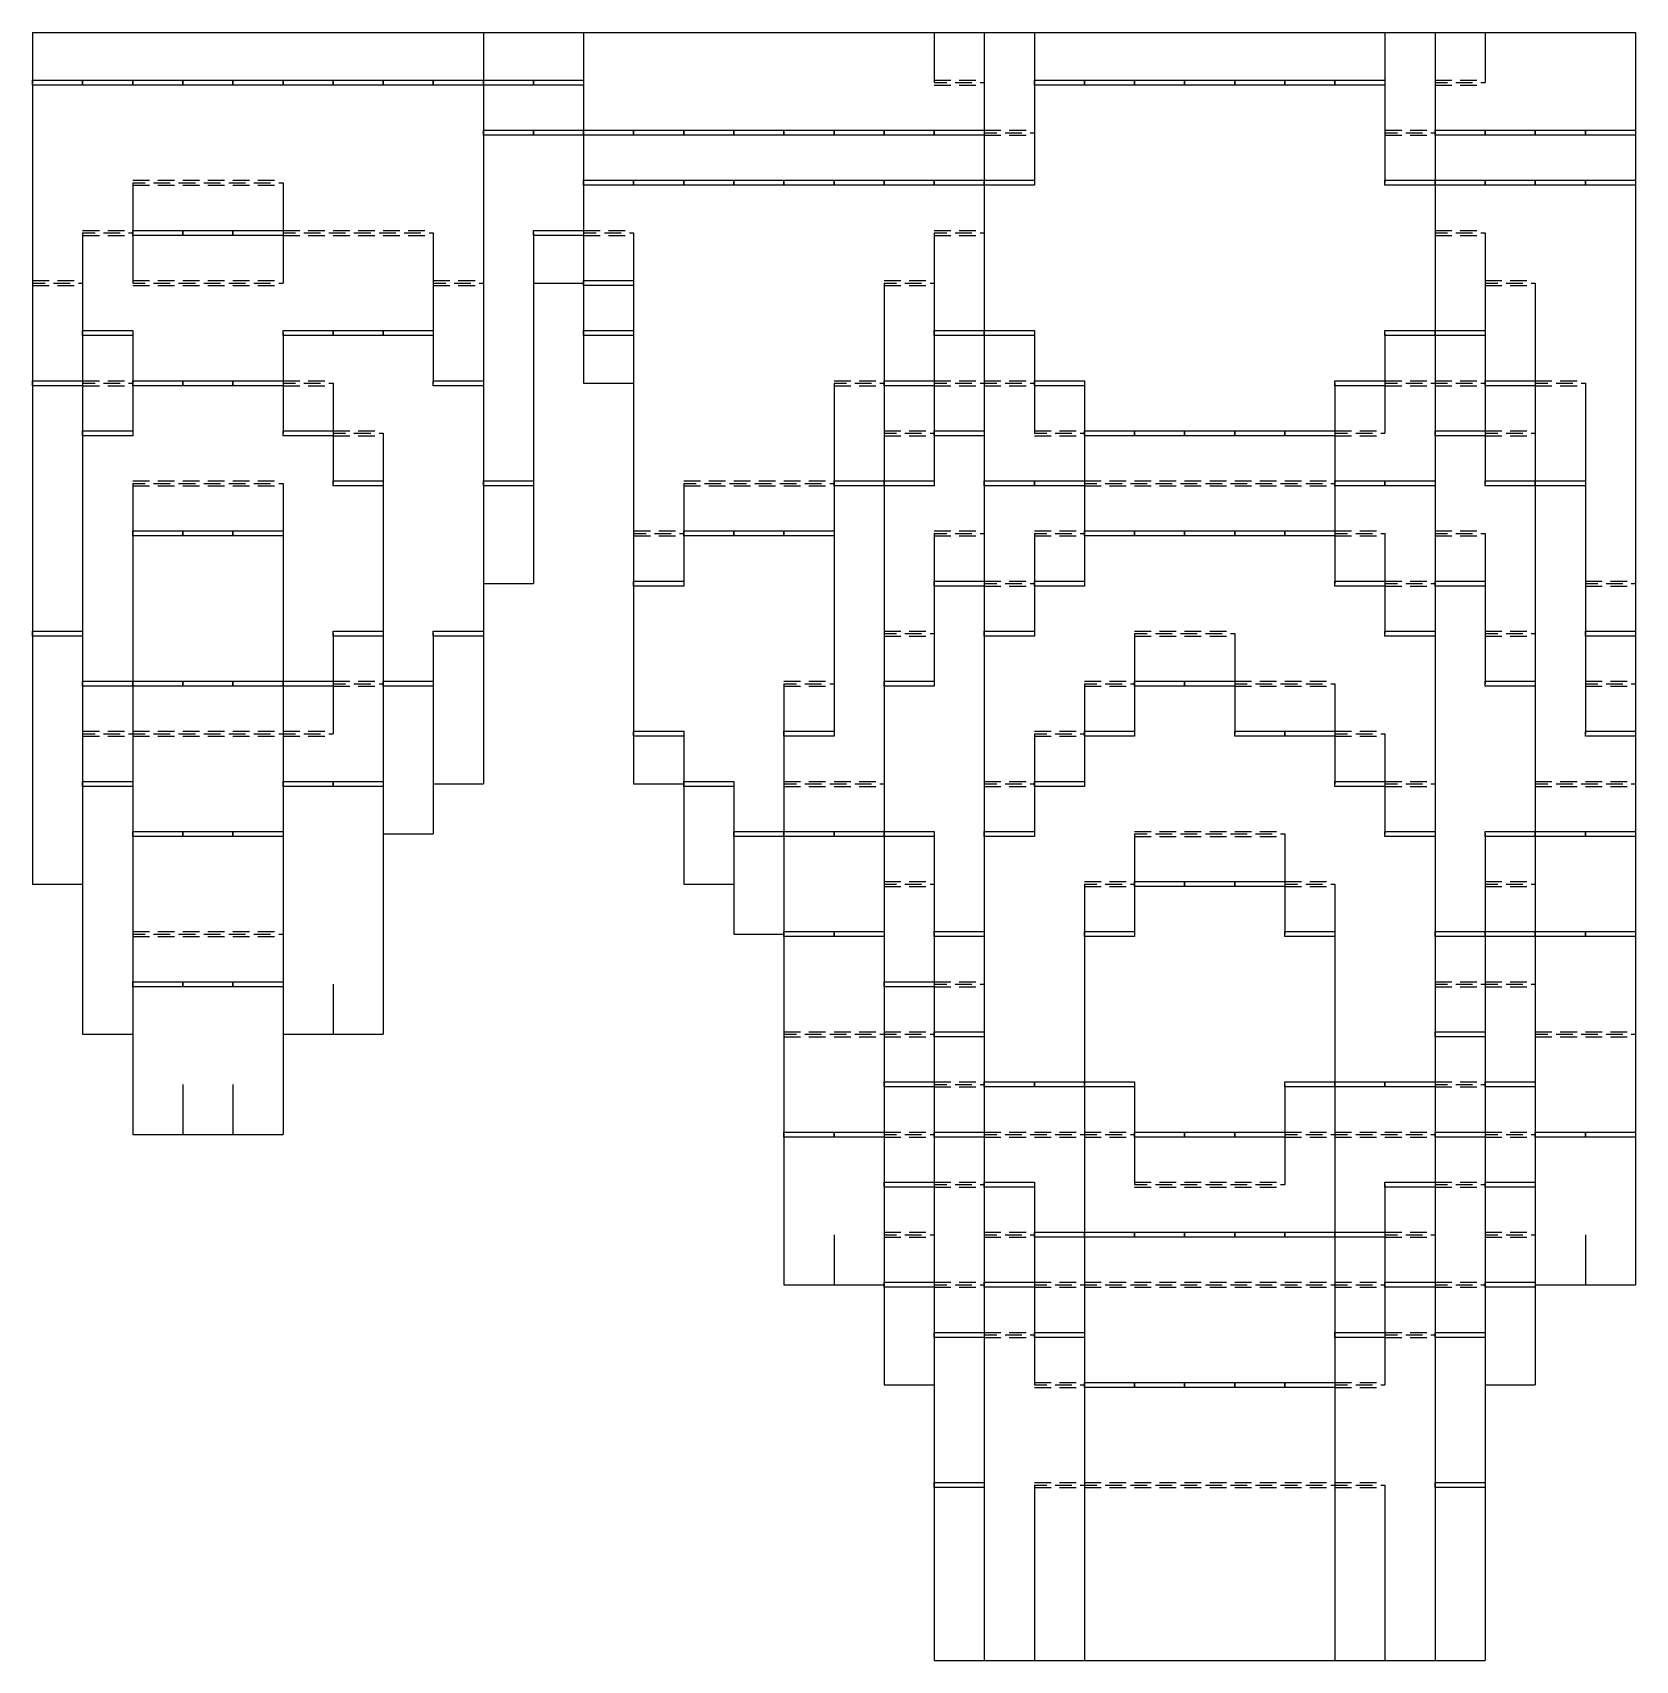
# Model space of a CAD drawing. Header units: millimetres. Extents: x 0 to 320, y 0 to 325.
import ezdxf

# ---------------------------------------------------------------- set-up
doc = ezdxf.new("R2010")
doc.units = ezdxf.units.MM
for name, color, linetype in [('CUT', 3, 'CONTINUOUS'), ('MOUNTAIN_FOLD', 1, 'CONTINUOUS'), ('VALLEY_FOLD', 5, 'CONTINUOUS')]:
    doc.layers.add(name, color=color, linetype=linetype)

msp = doc.modelspace()

# ---------------------------------------------------------------- linework, layer by layer
at = {"layer": 'CUT'}
for p, q in [((0, 325), (10, 325)), ((0, 325), (0, 315)), ((10, 325), (20, 325)), ((20, 325), (30, 325)), ((30, 325), (40, 325)), ((40, 325), (50, 325)), ((50, 325), (60, 325)), ((60, 325), (70, 325)), ((70, 325), (80, 325)), ((80, 325), (90, 325)), ((90, 325), (90, 315)), ((90, 325), (100, 325)), ((100, 325), (110, 325)), ((110, 325), (110, 315)), ((110, 325), (120, 325)), ((120, 325), (130, 325)), ((130, 325), (140, 325)), ((140, 325), (150, 325)), ((150, 325), (160, 325)), ((160, 325), (170, 325)), ((170, 325), (180, 325)), ((180, 325), (190, 325)), ((180, 325), (180, 315)), ((190, 325), (200, 325)), ((190, 325), (190, 315)), ((200, 325), (210, 325)), ((200, 325), (200, 315)), ((210, 325), (220, 325)), ((220, 325), (230, 325)), ((230, 325), (240, 325)), ((240, 325), (250, 325)), ((250, 325), (260, 325)), ((260, 325), (270, 325)), ((270, 325), (270, 315)), ((270, 325), (280, 325)), ((280, 325), (290, 325)), ((280, 325), (280, 315)), ((290, 325), (300, 325)), ((290, 325), (290, 315)), ((300, 325), (310, 325)), ((310, 325), (320, 325)), ((320, 325), (320, 315)), ((0, 315), (0, 305)), ((90, 315), (90, 305)), ((110, 315), (110, 305)), ((190, 315), (190, 305)), ((200, 315), (200, 305)), ((270, 315), (270, 305)), ((280, 315), (280, 305)), ((320, 315), (320, 305)), ((0, 305), (0, 295)), ((90, 305), (90, 295)), ((110, 305), (110, 295)), ((190, 305), (190, 295)), ((200, 305), (200, 295)), ((270, 305), (270, 295)), ((280, 305), (280, 295)), ((320, 305), (320, 295)), ((0, 295), (0, 285)), ((20, 295), (20, 285)), ((50, 295), (50, 285)), ((90, 295), (90, 285)), ((110, 295), (110, 285)), ((190, 295), (190, 285)), ((280, 295), (280, 285)), ((320, 295), (320, 285)), ((0, 285), (0, 275)), ((10, 285), (10, 275)), ((20, 285), (20, 275)), ((50, 285), (50, 275)), ((80, 285), (80, 275)), ((90, 285), (90, 275)), ((100, 285), (100, 275)), ((110, 285), (110, 275)), ((120, 285), (120, 275)), ((180, 285), (180, 275)), ((190, 285), (190, 275)), ((280, 285), (280, 275)), ((290, 285), (290, 275)), ((320, 285), (320, 275)), ((0, 275), (0, 265)), ((10, 275), (10, 265)), ((80, 275), (80, 265)), ((90, 275), (90, 265)), ((100, 275), (110, 275)), ((100, 275), (100, 265)), ((110, 275), (110, 265)), ((120, 275), (120, 265)), ((170, 275), (170, 265)), ((180, 275), (180, 265)), ((190, 275), (190, 265)), ((280, 275), (280, 265)), ((290, 275), (290, 265)), ((300, 275), (300, 265)), ((320, 275), (320, 265)), ((0, 265), (0, 255)), ((10, 265), (10, 255)), ((20, 265), (20, 255)), ((50, 265), (50, 255)), ((80, 265), (80, 255)), ((90, 265), (90, 255)), ((100, 265), (100, 255)), ((110, 265), (110, 255)), ((120, 265), (120, 255)), ((170, 265), (170, 255)), ((180, 265), (180, 255)), ((190, 265), (190, 255)), ((200, 265), (200, 255)), ((270, 265), (270, 255)), ((280, 265), (280, 255)), ((290, 265), (290, 255)), ((300, 265), (300, 255)), ((320, 265), (320, 255)), ((0, 255), (0, 245)), ((10, 255), (10, 245)), ((20, 255), (20, 245)), ((50, 255), (50, 245)), ((60, 255), (60, 245)), ((90, 255), (90, 245)), ((100, 255), (100, 245)), ((110, 255), (120, 255)), ((120, 255), (120, 245)), ((160, 255), (160, 245)), ((170, 255), (170, 245)), ((180, 255), (180, 245)), ((190, 255), (190, 245)), ((200, 255), (200, 245)), ((210, 255), (210, 245)), ((260, 255), (260, 245)), ((270, 255), (270, 245)), ((280, 255), (280, 245)), ((290, 255), (290, 245)), ((300, 255), (300, 245)), ((310, 255), (310, 245)), ((320, 255), (320, 245)), ((0, 245), (0, 235)), ((10, 245), (10, 235)), ((60, 245), (60, 235)), ((70, 245), (70, 235)), ((90, 245), (90, 235)), ((100, 245), (100, 235)), ((120, 245), (120, 235)), ((160, 245), (160, 235)), ((170, 245), (170, 235)), ((180, 245), (180, 235)), ((190, 245), (190, 235)), ((210, 245), (210, 235)), ((260, 245), (260, 235)), ((280, 245), (280, 235)), ((290, 245), (290, 235)), ((300, 245), (300, 235)), ((310, 245), (310, 235)), ((320, 245), (320, 235)), ((0, 235), (0, 225)), ((10, 235), (10, 225)), ((20, 235), (20, 225)), ((50, 235), (50, 225)), ((70, 235), (70, 225)), ((90, 235), (90, 225)), ((100, 235), (100, 225)), ((120, 235), (120, 225)), ((130, 235), (130, 225)), ((160, 235), (160, 225)), ((170, 235), (170, 225)), ((190, 235), (190, 225)), ((210, 235), (210, 225)), ((260, 235), (260, 225)), ((280, 235), (280, 225)), ((300, 235), (300, 225)), ((310, 235), (310, 225)), ((320, 235), (320, 225)), ((0, 225), (0, 215)), ((10, 225), (10, 215)), ((20, 225), (20, 215)), ((50, 225), (50, 215)), ((70, 225), (70, 215)), ((90, 225), (90, 215)), ((100, 225), (100, 215)), ((120, 225), (120, 215)), ((130, 225), (130, 215)), ((160, 225), (160, 215)), ((170, 225), (170, 215)), ((180, 225), (180, 215)), ((190, 225), (190, 215)), ((200, 225), (200, 215)), ((210, 225), (210, 215)), ((260, 225), (260, 215)), ((270, 225), (270, 215)), ((280, 225), (280, 215)), ((290, 225), (290, 215)), ((300, 225), (300, 215)), ((310, 225), (310, 215)), ((320, 225), (320, 215)), ((0, 215), (0, 205)), ((10, 215), (10, 205)), ((20, 215), (20, 205)), ((50, 215), (50, 205)), ((70, 215), (70, 205)), ((90, 215), (100, 215)), ((90, 215), (90, 205)), ((120, 215), (120, 205)), ((160, 215), (160, 205)), ((170, 215), (170, 205)), ((180, 215), (180, 205)), ((190, 215), (190, 205)), ((200, 215), (200, 205)), ((270, 215), (270, 205)), ((280, 215), (280, 205)), ((290, 215), (290, 205)), ((300, 215), (300, 205)), ((310, 215), (310, 205)), ((320, 215), (320, 205)), ((0, 205), (0, 195)), ((10, 205), (10, 195)), ((20, 205), (20, 195)), ((50, 205), (50, 195)), ((60, 205), (60, 195)), ((70, 205), (70, 195)), ((80, 205), (80, 195)), ((90, 205), (90, 195)), ((120, 205), (120, 195)), ((160, 205), (160, 195)), ((170, 205), (170, 195)), ((180, 205), (180, 195)), ((190, 205), (190, 195)), ((220, 205), (220, 195)), ((240, 205), (240, 195)), ((280, 205), (280, 195)), ((290, 205), (290, 195)), ((300, 205), (300, 195)), ((310, 205), (310, 195)), ((320, 205), (320, 195)), ((0, 195), (0, 185)), ((10, 195), (10, 185)), ((20, 195), (20, 185)), ((50, 195), (50, 185)), ((60, 195), (60, 185)), ((70, 195), (70, 185)), ((80, 195), (80, 185)), ((90, 195), (90, 185)), ((120, 195), (120, 185)), ((150, 195), (150, 185)), ((160, 195), (160, 185)), ((170, 195), (170, 185)), ((190, 195), (190, 185)), ((210, 195), (210, 185)), ((220, 195), (220, 185)), ((240, 195), (240, 185)), ((260, 195), (260, 185)), ((280, 195), (280, 185)), ((300, 195), (300, 185)), ((310, 195), (310, 185)), ((320, 195), (320, 185)), ((0, 185), (0, 175)), ((10, 185), (10, 175)), ((20, 185), (20, 175)), ((50, 185), (50, 175)), ((70, 185), (70, 175)), ((80, 185), (80, 175)), ((90, 185), (90, 175)), ((120, 185), (120, 175)), ((130, 185), (130, 175)), ((150, 185), (150, 175)), ((170, 185), (170, 175)), ((190, 185), (190, 175)), ((200, 185), (200, 175)), ((210, 185), (210, 175)), ((260, 185), (260, 175)), ((270, 185), (270, 175)), ((280, 185), (280, 175)), ((300, 185), (300, 175)), ((320, 185), (320, 175)), ((0, 175), (0, 165)), ((10, 175), (10, 165)), ((20, 175), (20, 165)), ((50, 175), (50, 165)), ((70, 175), (70, 165)), ((80, 175), (90, 175)), ((80, 175), (80, 165)), ((120, 175), (130, 175)), ((130, 175), (130, 165)), ((140, 175), (140, 165)), ((150, 175), (150, 165)), ((170, 175), (170, 165)), ((190, 175), (190, 165)), ((200, 175), (200, 165)), ((270, 175), (270, 165)), ((280, 175), (280, 165)), ((300, 175), (300, 165)), ((320, 175), (320, 165)), ((0, 165), (0, 155)), ((10, 165), (10, 155)), ((20, 165), (20, 155)), ((50, 165), (50, 155)), ((70, 165), (80, 165)), ((70, 165), (70, 155)), ((130, 165), (130, 155)), ((140, 165), (140, 155)), ((150, 165), (150, 155)), ((170, 165), (170, 155)), ((180, 165), (180, 155)), ((190, 165), (190, 155)), ((220, 165), (220, 155)), ((250, 165), (250, 155)), ((280, 165), (280, 155)), ((290, 165), (290, 155)), ((300, 165), (300, 155)), ((320, 165), (320, 155)), ((0, 155), (10, 155)), ((10, 155), (10, 145)), ((20, 155), (20, 145)), ((50, 155), (50, 145)), ((70, 155), (70, 145)), ((130, 155), (140, 155)), ((140, 155), (140, 145)), ((150, 155), (150, 145)), ((170, 155), (170, 145)), ((180, 155), (180, 145)), ((190, 155), (190, 145)), ((210, 155), (210, 145)), ((220, 155), (220, 145)), ((250, 155), (250, 145)), ((260, 155), (260, 145)), ((280, 155), (280, 145)), ((290, 155), (290, 145)), ((300, 155), (300, 145)), ((320, 155), (320, 145)), ((10, 145), (10, 135)), ((20, 145), (20, 135)), ((50, 145), (50, 135)), ((70, 145), (70, 135)), ((140, 145), (150, 145)), ((150, 145), (150, 135)), ((170, 145), (170, 135)), ((180, 145), (180, 135)), ((190, 145), (190, 135)), ((210, 145), (210, 135)), ((260, 145), (260, 135)), ((280, 145), (280, 135)), ((290, 145), (290, 135)), ((300, 145), (300, 135)), ((320, 145), (320, 135)), ((10, 135), (10, 125)), ((20, 135), (20, 125)), ((50, 135), (50, 125)), ((60, 135), (60, 125)), ((70, 135), (70, 125)), ((150, 135), (150, 125)), ((170, 135), (170, 125)), ((180, 135), (180, 125)), ((190, 135), (190, 125)), ((210, 135), (210, 125)), ((260, 135), (260, 125)), ((280, 135), (280, 125)), ((290, 135), (290, 125)), ((300, 135), (300, 125)), ((320, 135), (320, 125)), ((10, 125), (20, 125)), ((20, 125), (20, 115)), ((50, 125), (60, 125)), ((50, 125), (50, 115)), ((60, 125), (70, 125)), ((150, 125), (150, 115)), ((170, 125), (170, 115)), ((180, 125), (180, 115)), ((190, 125), (190, 115)), ((210, 125), (210, 115)), ((260, 125), (260, 115)), ((280, 125), (280, 115)), ((290, 125), (290, 115)), ((300, 125), (300, 115)), ((320, 125), (320, 115)), ((20, 115), (20, 105)), ((30, 115), (30, 105)), ((40, 115), (40, 105)), ((50, 115), (50, 105)), ((150, 115), (150, 105)), ((170, 115), (170, 105)), ((180, 115), (180, 105)), ((190, 115), (190, 105)), ((210, 115), (210, 105)), ((220, 115), (220, 105)), ((250, 115), (250, 105)), ((260, 115), (260, 105)), ((280, 115), (280, 105)), ((290, 115), (290, 105)), ((300, 115), (300, 105)), ((320, 115), (320, 105)), ((20, 105), (30, 105)), ((30, 105), (40, 105)), ((40, 105), (50, 105)), ((150, 105), (150, 95)), ((170, 105), (170, 95)), ((180, 105), (180, 95)), ((190, 105), (190, 95)), ((210, 105), (210, 95)), ((220, 105), (220, 95)), ((250, 105), (250, 95)), ((260, 105), (260, 95)), ((280, 105), (280, 95)), ((290, 105), (290, 95)), ((300, 105), (300, 95)), ((320, 105), (320, 95)), ((150, 95), (150, 85)), ((170, 95), (170, 85)), ((180, 95), (180, 85)), ((190, 95), (190, 85)), ((200, 95), (200, 85)), ((210, 95), (210, 85)), ((260, 95), (260, 85)), ((270, 95), (270, 85)), ((280, 95), (280, 85)), ((290, 95), (290, 85)), ((300, 95), (300, 85)), ((320, 95), (320, 85)), ((150, 85), (150, 75)), ((160, 85), (160, 75)), ((170, 85), (170, 75)), ((180, 85), (180, 75)), ((190, 85), (190, 75)), ((200, 85), (200, 75)), ((210, 85), (210, 75)), ((260, 85), (260, 75)), ((270, 85), (270, 75)), ((280, 85), (280, 75)), ((290, 85), (290, 75)), ((300, 85), (300, 75)), ((310, 85), (310, 75)), ((320, 85), (320, 75)), ((150, 75), (160, 75)), ((160, 75), (170, 75)), ((170, 75), (170, 65)), ((180, 75), (180, 65)), ((190, 75), (190, 65)), ((200, 75), (200, 65)), ((210, 75), (210, 65)), ((260, 75), (260, 65)), ((270, 75), (270, 65)), ((280, 75), (280, 65)), ((290, 75), (290, 65)), ((300, 75), (310, 75)), ((300, 75), (300, 65)), ((310, 75), (320, 75)), ((170, 65), (170, 55)), ((180, 65), (180, 55)), ((190, 65), (190, 55)), ((200, 65), (200, 55)), ((210, 65), (210, 55)), ((260, 65), (260, 55)), ((270, 65), (270, 55)), ((280, 65), (280, 55)), ((290, 65), (290, 55)), ((300, 65), (300, 55)), ((170, 55), (180, 55)), ((180, 55), (180, 45)), ((190, 55), (190, 45)), ((210, 55), (210, 45)), ((260, 55), (260, 45)), ((280, 55), (280, 45)), ((290, 55), (290, 45)), ((290, 55), (300, 55)), ((180, 45), (180, 35)), ((190, 45), (190, 35)), ((210, 45), (210, 35)), ((260, 45), (260, 35)), ((280, 45), (280, 35)), ((290, 45), (290, 35)), ((180, 35), (180, 25)), ((190, 35), (190, 25)), ((200, 35), (200, 25)), ((210, 35), (210, 25)), ((260, 35), (260, 25)), ((270, 35), (270, 25)), ((280, 35), (280, 25)), ((290, 35), (290, 25)), ((180, 25), (180, 0)), ((190, 25), (190, 0)), ((200, 25), (200, 0)), ((210, 25), (210, 0)), ((260, 25), (260, 0)), ((270, 25), (270, 0)), ((280, 25), (280, 0)), ((290, 25), (290, 0)), ((180, 0), (190, 0)), ((190, 0), (200, 0)), ((200, 0), (210, 0)), ((210, 0), (220, 0)), ((220, 0), (230, 0)), ((230, 0), (240, 0)), ((240, 0), (250, 0)), ((250, 0), (260, 0)), ((260, 0), (270, 0)), ((270, 0), (280, 0)), ((280, 0), (290, 0))]:
    msp.add_line(p, q, dxfattribs=at)
at = {"layer": 'MOUNTAIN_FOLD'}
for points in [[(0, 315.5), (10, 315.5), (10, 314.5), (0, 314.5)], [(10, 315.5), (20, 315.5), (20, 314.5), (10, 314.5)], [(20, 315.5), (30, 315.5), (30, 314.5), (20, 314.5)], [(30, 315.5), (40, 315.5), (40, 314.5), (30, 314.5)], [(40, 315.5), (50, 315.5), (50, 314.5), (40, 314.5)], [(50, 315.5), (60, 315.5), (60, 314.5), (50, 314.5)], [(60, 315.5), (70, 315.5), (70, 314.5), (60, 314.5)], [(70, 315.5), (80, 315.5), (80, 314.5), (70, 314.5)], [(80, 315.5), (90, 315.5), (90, 314.5), (80, 314.5)], [(90, 315.5), (100, 315.5), (100, 314.5), (90, 314.5)], [(100, 315.5), (110, 315.5), (110, 314.5), (100, 314.5)], [(200, 315.5), (210, 315.5), (210, 314.5), (200, 314.5)], [(210, 315.5), (220, 315.5), (220, 314.5), (210, 314.5)], [(220, 315.5), (230, 315.5), (230, 314.5), (220, 314.5)], [(230, 315.5), (240, 315.5), (240, 314.5), (230, 314.5)], [(240, 315.5), (250, 315.5), (250, 314.5), (240, 314.5)], [(250, 315.5), (260, 315.5), (260, 314.5), (250, 314.5)], [(260, 315.5), (270, 315.5), (270, 314.5), (260, 314.5)], [(90, 305.5), (100, 305.5), (100, 304.5), (90, 304.5)], [(100, 305.5), (110, 305.5), (110, 304.5), (100, 304.5)], [(110, 305.5), (120, 305.5), (120, 304.5), (110, 304.5)], [(120, 305.5), (130, 305.5), (130, 304.5), (120, 304.5)], [(130, 305.5), (140, 305.5), (140, 304.5), (130, 304.5)], [(140, 305.5), (150, 305.5), (150, 304.5), (140, 304.5)], [(150, 305.5), (160, 305.5), (160, 304.5), (150, 304.5)], [(160, 305.5), (170, 305.5), (170, 304.5), (160, 304.5)], [(170, 305.5), (180, 305.5), (180, 304.5), (170, 304.5)], [(180, 305.5), (190, 305.5), (190, 304.5), (180, 304.5)], [(280, 305.5), (290, 305.5), (290, 304.5), (280, 304.5)], [(290, 305.5), (300, 305.5), (300, 304.5), (290, 304.5)], [(300, 305.5), (310, 305.5), (310, 304.5), (300, 304.5)], [(310, 305.5), (320, 305.5), (320, 304.5), (310, 304.5)], [(110, 295.5), (120, 295.5), (120, 294.5), (110, 294.5)], [(120, 295.5), (130, 295.5), (130, 294.5), (120, 294.5)], [(130, 295.5), (140, 295.5), (140, 294.5), (130, 294.5)], [(140, 295.5), (150, 295.5), (150, 294.5), (140, 294.5)], [(150, 295.5), (160, 295.5), (160, 294.5), (150, 294.5)], [(160, 295.5), (170, 295.5), (170, 294.5), (160, 294.5)], [(170, 295.5), (180, 295.5), (180, 294.5), (170, 294.5)], [(180, 295.5), (190, 295.5), (190, 294.5), (180, 294.5)], [(190, 295.5), (200, 295.5), (200, 294.5), (190, 294.5)], [(270, 295.5), (280, 295.5), (280, 294.5), (270, 294.5)], [(280, 295.5), (290, 295.5), (290, 294.5), (280, 294.5)], [(290, 295.5), (300, 295.5), (300, 294.5), (290, 294.5)], [(300, 295.5), (310, 295.5), (310, 294.5), (300, 294.5)], [(310, 295.5), (320, 295.5), (320, 294.5), (310, 294.5)], [(20, 285.5), (30, 285.5), (30, 284.5), (20, 284.5)], [(30, 285.5), (40, 285.5), (40, 284.5), (30, 284.5)], [(40, 285.5), (50, 285.5), (50, 284.5), (40, 284.5)], [(100, 285.5), (110, 285.5), (110, 284.5), (100, 284.5)], [(110, 275.5), (120, 275.5), (120, 274.5), (110, 274.5)], [(10, 265.5), (20, 265.5), (20, 264.5), (10, 264.5)], [(50, 265.5), (60, 265.5), (60, 264.5), (50, 264.5)], [(60, 265.5), (70, 265.5), (70, 264.5), (60, 264.5)], [(70, 265.5), (80, 265.5), (80, 264.5), (70, 264.5)], [(110, 265.5), (120, 265.5), (120, 264.5), (110, 264.5)], [(180, 265.5), (190, 265.5), (190, 264.5), (180, 264.5)], [(190, 265.5), (200, 265.5), (200, 264.5), (190, 264.5)], [(270, 265.5), (280, 265.5), (280, 264.5), (270, 264.5)], [(280, 265.5), (290, 265.5), (290, 264.5), (280, 264.5)], [(0, 255.5), (10, 255.5), (10, 254.5), (0, 254.5)], [(20, 255.5), (30, 255.5), (30, 254.5), (20, 254.5)], [(30, 255.5), (40, 255.5), (40, 254.5), (30, 254.5)], [(40, 255.5), (50, 255.5), (50, 254.5), (40, 254.5)], [(80, 255.5), (90, 255.5), (90, 254.5), (80, 254.5)], [(170, 255.5), (180, 255.5), (180, 254.5), (170, 254.5)], [(200, 255.5), (210, 255.5), (210, 254.5), (200, 254.5)], [(260, 255.5), (270, 255.5), (270, 254.5), (260, 254.5)], [(290, 255.5), (300, 255.5), (300, 254.5), (290, 254.5)], [(10, 245.5), (20, 245.5), (20, 244.5), (10, 244.5)], [(50, 245.5), (60, 245.5), (60, 244.5), (50, 244.5)], [(180, 245.5), (190, 245.5), (190, 244.5), (180, 244.5)], [(210, 245.5), (220, 245.5), (220, 244.5), (210, 244.5)], [(220, 245.5), (230, 245.5), (230, 244.5), (220, 244.5)], [(230, 245.5), (240, 245.5), (240, 244.5), (230, 244.5)], [(240, 245.5), (250, 245.5), (250, 244.5), (240, 244.5)], [(250, 245.5), (260, 245.5), (260, 244.5), (250, 244.5)], [(280, 245.5), (290, 245.5), (290, 244.5), (280, 244.5)], [(60, 235.5), (70, 235.5), (70, 234.5), (60, 234.5)], [(90, 235.5), (100, 235.5), (100, 234.5), (90, 234.5)], [(160, 235.5), (170, 235.5), (170, 234.5), (160, 234.5)], [(170, 235.5), (180, 235.5), (180, 234.5), (170, 234.5)], [(190, 235.5), (200, 235.5), (200, 234.5), (190, 234.5)], [(200, 235.5), (210, 235.5), (210, 234.5), (200, 234.5)], [(260, 235.5), (270, 235.5), (270, 234.5), (260, 234.5)], [(270, 235.5), (280, 235.5), (280, 234.5), (270, 234.5)], [(290, 235.5), (300, 235.5), (300, 234.5), (290, 234.5)], [(300, 235.5), (310, 235.5), (310, 234.5), (300, 234.5)], [(20, 225.5), (30, 225.5), (30, 224.5), (20, 224.5)], [(30, 225.5), (40, 225.5), (40, 224.5), (30, 224.5)], [(40, 225.5), (50, 225.5), (50, 224.5), (40, 224.5)], [(130, 225.5), (140, 225.5), (140, 224.5), (130, 224.5)], [(140, 225.5), (150, 225.5), (150, 224.5), (140, 224.5)], [(150, 225.5), (160, 225.5), (160, 224.5), (150, 224.5)], [(210, 225.5), (220, 225.5), (220, 224.5), (210, 224.5)], [(220, 225.5), (230, 225.5), (230, 224.5), (220, 224.5)], [(230, 225.5), (240, 225.5), (240, 224.5), (230, 224.5)], [(240, 225.5), (250, 225.5), (250, 224.5), (240, 224.5)], [(250, 225.5), (260, 225.5), (260, 224.5), (250, 224.5)], [(120, 215.5), (130, 215.5), (130, 214.5), (120, 214.5)], [(180, 215.5), (190, 215.5), (190, 214.5), (180, 214.5)], [(200, 215.5), (210, 215.5), (210, 214.5), (200, 214.5)], [(260, 215.5), (270, 215.5), (270, 214.5), (260, 214.5)], [(280, 215.5), (290, 215.5), (290, 214.5), (280, 214.5)], [(0, 205.5), (10, 205.5), (10, 204.5), (0, 204.5)], [(60, 205.5), (70, 205.5), (70, 204.5), (60, 204.5)], [(80, 205.5), (90, 205.5), (90, 204.5), (80, 204.5)], [(190, 205.5), (200, 205.5), (200, 204.5), (190, 204.5)], [(270, 205.5), (280, 205.5), (280, 204.5), (270, 204.5)], [(310, 205.5), (320, 205.5), (320, 204.5), (310, 204.5)], [(10, 195.5), (20, 195.5), (20, 194.5), (10, 194.5)], [(20, 195.5), (30, 195.5), (30, 194.5), (20, 194.5)], [(30, 195.5), (40, 195.5), (40, 194.5), (30, 194.5)], [(40, 195.5), (50, 195.5), (50, 194.5), (40, 194.5)], [(50, 195.5), (60, 195.5), (60, 194.5), (50, 194.5)], [(70, 195.5), (80, 195.5), (80, 194.5), (70, 194.5)], [(170, 195.5), (180, 195.5), (180, 194.5), (170, 194.5)], [(220, 195.5), (230, 195.5), (230, 194.5), (220, 194.5)], [(230, 195.5), (240, 195.5), (240, 194.5), (230, 194.5)], [(290, 195.5), (300, 195.5), (300, 194.5), (290, 194.5)], [(120, 185.5), (130, 185.5), (130, 184.5), (120, 184.5)], [(150, 185.5), (160, 185.5), (160, 184.5), (150, 184.5)], [(210, 185.5), (220, 185.5), (220, 184.5), (210, 184.5)], [(240, 185.5), (250, 185.5), (250, 184.5), (240, 184.5)], [(250, 185.5), (260, 185.5), (260, 184.5), (250, 184.5)], [(310, 185.5), (320, 185.5), (320, 184.5), (310, 184.5)], [(10, 175.5), (20, 175.5), (20, 174.5), (10, 174.5)], [(50, 175.5), (60, 175.5), (60, 174.5), (50, 174.5)], [(60, 175.5), (70, 175.5), (70, 174.5), (60, 174.5)], [(130, 175.5), (140, 175.5), (140, 174.5), (130, 174.5)], [(200, 175.5), (210, 175.5), (210, 174.5), (200, 174.5)], [(260, 175.5), (270, 175.5), (270, 174.5), (260, 174.5)], [(20, 165.5), (30, 165.5), (30, 164.5), (20, 164.5)], [(30, 165.5), (40, 165.5), (40, 164.5), (30, 164.5)], [(40, 165.5), (50, 165.5), (50, 164.5), (40, 164.5)], [(140, 165.5), (150, 165.5), (150, 164.5), (140, 164.5)], [(150, 165.5), (160, 165.5), (160, 164.5), (150, 164.5)], [(160, 165.5), (170, 165.5), (170, 164.5), (160, 164.5)], [(170, 165.5), (180, 165.5), (180, 164.5), (170, 164.5)], [(190, 165.5), (200, 165.5), (200, 164.5), (190, 164.5)], [(270, 165.5), (280, 165.5), (280, 164.5), (270, 164.5)], [(290, 165.5), (300, 165.5), (300, 164.5), (290, 164.5)], [(300, 165.5), (310, 165.5), (310, 164.5), (300, 164.5)], [(310, 165.5), (320, 165.5), (320, 164.5), (310, 164.5)], [(220, 155.5), (230, 155.5), (230, 154.5), (220, 154.5)], [(230, 155.5), (240, 155.5), (240, 154.5), (230, 154.5)], [(240, 155.5), (250, 155.5), (250, 154.5), (240, 154.5)], [(150, 145.5), (160, 145.5), (160, 144.5), (150, 144.5)], [(160, 145.5), (170, 145.5), (170, 144.5), (160, 144.5)], [(180, 145.5), (190, 145.5), (190, 144.5), (180, 144.5)], [(210, 145.5), (220, 145.5), (220, 144.5), (210, 144.5)], [(250, 145.5), (260, 145.5), (260, 144.5), (250, 144.5)], [(280, 145.5), (290, 145.5), (290, 144.5), (280, 144.5)], [(290, 145.5), (300, 145.5), (300, 144.5), (290, 144.5)], [(300, 145.5), (310, 145.5), (310, 144.5), (300, 144.5)], [(310, 145.5), (320, 145.5), (320, 144.5), (310, 144.5)], [(20, 135.5), (30, 135.5), (30, 134.5), (20, 134.5)], [(30, 135.5), (40, 135.5), (40, 134.5), (30, 134.5)], [(40, 135.5), (50, 135.5), (50, 134.5), (40, 134.5)], [(170, 135.5), (180, 135.5), (180, 134.5), (170, 134.5)], [(180, 125.5), (190, 125.5), (190, 124.5), (180, 124.5)], [(280, 125.5), (290, 125.5), (290, 124.5), (280, 124.5)], [(170, 115.5), (180, 115.5), (180, 114.5), (170, 114.5)], [(190, 115.5), (200, 115.5), (200, 114.5), (190, 114.5)], [(200, 115.5), (210, 115.5), (210, 114.5), (200, 114.5)], [(210, 115.5), (220, 115.5), (220, 114.5), (210, 114.5)], [(250, 115.5), (260, 115.5), (260, 114.5), (250, 114.5)], [(260, 115.5), (270, 115.5), (270, 114.5), (260, 114.5)], [(270, 115.5), (280, 115.5), (280, 114.5), (270, 114.5)], [(290, 115.5), (300, 115.5), (300, 114.5), (290, 114.5)], [(150, 105.5), (160, 105.5), (160, 104.5), (150, 104.5)], [(160, 105.5), (170, 105.5), (170, 104.5), (160, 104.5)], [(180, 105.5), (190, 105.5), (190, 104.5), (180, 104.5)], [(220, 105.5), (230, 105.5), (230, 104.5), (220, 104.5)], [(230, 105.5), (240, 105.5), (240, 104.5), (230, 104.5)], [(240, 105.5), (250, 105.5), (250, 104.5), (240, 104.5)], [(280, 105.5), (290, 105.5), (290, 104.5), (280, 104.5)], [(300, 105.5), (310, 105.5), (310, 104.5), (300, 104.5)], [(310, 105.5), (320, 105.5), (320, 104.5), (310, 104.5)], [(170, 95.5), (180, 95.5), (180, 94.5), (170, 94.5)], [(190, 95.5), (200, 95.5), (200, 94.5), (190, 94.5)], [(270, 95.5), (280, 95.5), (280, 94.5), (270, 94.5)], [(290, 95.5), (300, 95.5), (300, 94.5), (290, 94.5)], [(200, 85.5), (210, 85.5), (210, 84.5), (200, 84.5)], [(210, 85.5), (220, 85.5), (220, 84.5), (210, 84.5)], [(220, 85.5), (230, 85.5), (230, 84.5), (220, 84.5)], [(230, 85.5), (240, 85.5), (240, 84.5), (230, 84.5)], [(240, 85.5), (250, 85.5), (250, 84.5), (240, 84.5)], [(250, 85.5), (260, 85.5), (260, 84.5), (250, 84.5)], [(260, 85.5), (270, 85.5), (270, 84.5), (260, 84.5)], [(170, 75.5), (180, 75.5), (180, 74.5), (170, 74.5)], [(190, 75.5), (200, 75.5), (200, 74.5), (190, 74.5)], [(270, 75.5), (280, 75.5), (280, 74.5), (270, 74.5)], [(290, 75.5), (300, 75.5), (300, 74.5), (290, 74.5)], [(180, 65.5), (190, 65.5), (190, 64.5), (180, 64.5)], [(200, 65.5), (210, 65.5), (210, 64.5), (200, 64.5)], [(260, 65.5), (270, 65.5), (270, 64.5), (260, 64.5)], [(280, 65.5), (290, 65.5), (290, 64.5), (280, 64.5)], [(210, 55.5), (220, 55.5), (220, 54.5), (210, 54.5)], [(220, 55.5), (230, 55.5), (230, 54.5), (220, 54.5)], [(230, 55.5), (240, 55.5), (240, 54.5), (230, 54.5)], [(240, 55.5), (250, 55.5), (250, 54.5), (240, 54.5)], [(250, 55.5), (260, 55.5), (260, 54.5), (250, 54.5)], [(180, 35.5), (190, 35.5), (190, 34.5), (180, 34.5)], [(280, 35.5), (290, 35.5), (290, 34.5), (280, 34.5)]]:
    msp.add_lwpolyline(points, close=True, dxfattribs=at)
at = {"layer": 'VALLEY_FOLD'}
for p, q in [((180, 315.5), (183.3333, 315.5)), ((185, 315.5), (188.3333, 315.5)), ((280, 315.5), (283.3333, 315.5)), ((285, 315.5), (288.3333, 315.5)), ((180, 315), (182.5, 315)), ((180, 314.5), (183.3333, 314.5)), ((184.1667, 315), (187.5, 315)), ((185, 314.5), (188.3333, 314.5)), ((189.1667, 315), (190, 315)), ((280, 315), (282.5, 315)), ((280, 314.5), (283.3333, 314.5)), ((284.1667, 315), (287.5, 315)), ((285, 314.5), (288.3333, 314.5)), ((289.1667, 315), (290, 315)), ((190, 305.5), (193.3333, 305.5)), ((195, 305.5), (198.3333, 305.5)), ((270, 305.5), (273.3333, 305.5)), ((275, 305.5), (278.3333, 305.5)), ((190, 305), (192.5, 305)), ((190, 304.5), (193.3333, 304.5)), ((194.1667, 305), (197.5, 305)), ((195, 304.5), (198.3333, 304.5)), ((199.1667, 305), (200, 305)), ((270, 305), (272.5, 305)), ((270, 304.5), (273.3333, 304.5)), ((274.1667, 305), (277.5, 305)), ((275, 304.5), (278.3333, 304.5)), ((279.1667, 305), (280, 305)), ((20, 295.5), (23.3333, 295.5)), ((20, 295), (22.5, 295)), ((20, 294.5), (23.3333, 294.5)), ((24.1667, 295), (27.5, 295)), ((25, 295.5), (28.3333, 295.5)), ((25, 294.5), (28.3333, 294.5)), ((29.1667, 295), (30, 295)), ((30, 295.5), (33.3333, 295.5)), ((30, 295), (32.5, 295)), ((30, 294.5), (33.3333, 294.5)), ((34.1667, 295), (37.5, 295)), ((35, 295.5), (38.3333, 295.5)), ((35, 294.5), (38.3333, 294.5)), ((39.1667, 295), (40, 295)), ((40, 295.5), (43.3333, 295.5)), ((40, 295), (42.5, 295)), ((40, 294.5), (43.3333, 294.5)), ((44.1667, 295), (47.5, 295)), ((45, 295.5), (48.3333, 295.5)), ((45, 294.5), (48.3333, 294.5)), ((49.1667, 295), (50, 295)), ((10, 285.5), (13.3333, 285.5)), ((10, 285), (12.5, 285)), ((10, 284.5), (13.3333, 284.5)), ((14.1667, 285), (17.5, 285)), ((15, 285.5), (18.3333, 285.5)), ((15, 284.5), (18.3333, 284.5)), ((19.1667, 285), (20, 285)), ((50, 285.5), (53.3333, 285.5)), ((50, 285), (52.5, 285)), ((50, 284.5), (53.3333, 284.5)), ((54.1667, 285), (57.5, 285)), ((55, 285.5), (58.3333, 285.5)), ((55, 284.5), (58.3333, 284.5)), ((59.1667, 285), (60, 285)), ((60, 285.5), (63.3333, 285.5)), ((60, 285), (62.5, 285)), ((60, 284.5), (63.3333, 284.5)), ((64.1667, 285), (67.5, 285)), ((65, 285.5), (68.3333, 285.5)), ((65, 284.5), (68.3333, 284.5)), ((69.1667, 285), (70, 285)), ((70, 285.5), (73.3333, 285.5)), ((70, 285), (72.5, 285)), ((70, 284.5), (73.3333, 284.5)), ((74.1667, 285), (77.5, 285)), ((75, 285.5), (78.3333, 285.5)), ((75, 284.5), (78.3333, 284.5)), ((79.1667, 285), (80, 285)), ((110, 285.5), (113.3333, 285.5)), ((110, 285), (112.5, 285)), ((110, 284.5), (113.3333, 284.5)), ((114.1667, 285), (117.5, 285)), ((115, 285.5), (118.3333, 285.5)), ((115, 284.5), (118.3333, 284.5)), ((119.1667, 285), (120, 285)), ((180, 285.5), (183.3333, 285.5)), ((180, 285), (182.5, 285)), ((180, 284.5), (183.3333, 284.5)), ((184.1667, 285), (187.5, 285)), ((185, 285.5), (188.3333, 285.5)), ((185, 284.5), (188.3333, 284.5)), ((189.1667, 285), (190, 285)), ((280, 285.5), (283.3333, 285.5)), ((280, 285), (282.5, 285)), ((280, 284.5), (283.3333, 284.5)), ((284.1667, 285), (287.5, 285)), ((285, 285.5), (288.3333, 285.5)), ((285, 284.5), (288.3333, 284.5)), ((289.1667, 285), (290, 285)), ((0, 275.5), (3.3333, 275.5)), ((0, 275), (2.5, 275)), ((0, 274.5), (3.3333, 274.5)), ((4.1667, 275), (7.5, 275)), ((5, 275.5), (8.3333, 275.5)), ((5, 274.5), (8.3333, 274.5)), ((9.1667, 275), (10, 275)), ((20, 275.5), (23.3333, 275.5)), ((20, 275), (22.5, 275)), ((20, 274.5), (23.3333, 274.5)), ((24.1667, 275), (27.5, 275)), ((25, 275.5), (28.3333, 275.5)), ((25, 274.5), (28.3333, 274.5)), ((29.1667, 275), (30, 275)), ((30, 275.5), (33.3333, 275.5)), ((30, 275), (32.5, 275)), ((30, 274.5), (33.3333, 274.5)), ((34.1667, 275), (37.5, 275)), ((35, 275.5), (38.3333, 275.5)), ((35, 274.5), (38.3333, 274.5)), ((39.1667, 275), (40, 275)), ((40, 275.5), (43.3333, 275.5)), ((40, 275), (42.5, 275)), ((40, 274.5), (43.3333, 274.5)), ((44.1667, 275), (47.5, 275)), ((45, 275.5), (48.3333, 275.5)), ((45, 274.5), (48.3333, 274.5)), ((49.1667, 275), (50, 275)), ((80, 275.5), (83.3333, 275.5)), ((80, 275), (82.5, 275)), ((80, 274.5), (83.3333, 274.5)), ((84.1667, 275), (87.5, 275)), ((85, 275.5), (88.3333, 275.5)), ((85, 274.5), (88.3333, 274.5)), ((89.1667, 275), (90, 275)), ((170, 275.5), (173.3333, 275.5)), ((170, 275), (172.5, 275)), ((170, 274.5), (173.3333, 274.5)), ((174.1667, 275), (177.5, 275)), ((175, 275.5), (178.3333, 275.5)), ((175, 274.5), (178.3333, 274.5)), ((179.1667, 275), (180, 275)), ((290, 275.5), (293.3333, 275.5)), ((290, 275), (292.5, 275)), ((290, 274.5), (293.3333, 274.5)), ((294.1667, 275), (297.5, 275)), ((295, 275.5), (298.3333, 275.5)), ((295, 274.5), (298.3333, 274.5)), ((299.1667, 275), (300, 275)), ((10, 255.5), (13.3333, 255.5)), ((10, 255), (12.5, 255)), ((10, 254.5), (13.3333, 254.5)), ((14.1667, 255), (17.5, 255)), ((15, 255.5), (18.3333, 255.5)), ((15, 254.5), (18.3333, 254.5)), ((19.1667, 255), (20, 255)), ((50, 255.5), (53.3333, 255.5)), ((50, 255), (52.5, 255)), ((50, 254.5), (53.3333, 254.5)), ((54.1667, 255), (57.5, 255)), ((55, 255.5), (58.3333, 255.5)), ((55, 254.5), (58.3333, 254.5)), ((59.1667, 255), (60, 255)), ((160, 255.5), (163.3333, 255.5)), ((160, 255), (162.5, 255)), ((160, 254.5), (163.3333, 254.5)), ((164.1667, 255), (167.5, 255)), ((165, 255.5), (168.3333, 255.5)), ((165, 254.5), (168.3333, 254.5)), ((169.1667, 255), (170, 255)), ((180, 255.5), (183.3333, 255.5)), ((180, 255), (182.5, 255)), ((180, 254.5), (183.3333, 254.5)), ((184.1667, 255), (187.5, 255)), ((185, 255.5), (188.3333, 255.5)), ((185, 254.5), (188.3333, 254.5)), ((189.1667, 255), (190, 255)), ((190, 255.5), (193.3333, 255.5)), ((190, 255), (192.5, 255)), ((190, 254.5), (193.3333, 254.5)), ((194.1667, 255), (197.5, 255)), ((195, 255.5), (198.3333, 255.5)), ((195, 254.5), (198.3333, 254.5)), ((199.1667, 255), (200, 255)), ((270, 255.5), (273.3333, 255.5)), ((270, 255), (272.5, 255)), ((270, 254.5), (273.3333, 254.5)), ((274.1667, 255), (277.5, 255)), ((275, 255.5), (278.3333, 255.5)), ((275, 254.5), (278.3333, 254.5)), ((279.1667, 255), (280, 255)), ((280, 255.5), (283.3333, 255.5)), ((280, 255), (282.5, 255)), ((280, 254.5), (283.3333, 254.5)), ((284.1667, 255), (287.5, 255)), ((285, 255.5), (288.3333, 255.5)), ((285, 254.5), (288.3333, 254.5)), ((289.1667, 255), (290, 255)), ((300, 255.5), (303.3333, 255.5)), ((300, 255), (302.5, 255)), ((300, 254.5), (303.3333, 254.5)), ((304.1667, 255), (307.5, 255)), ((305, 255.5), (308.3333, 255.5)), ((305, 254.5), (308.3333, 254.5)), ((309.1667, 255), (310, 255)), ((60, 245.5), (63.3333, 245.5)), ((60, 245), (62.5, 245)), ((60, 244.5), (63.3333, 244.5)), ((64.1667, 245), (67.5, 245)), ((65, 245.5), (68.3333, 245.5)), ((65, 244.5), (68.3333, 244.5)), ((69.1667, 245), (70, 245)), ((170, 245.5), (173.3333, 245.5)), ((170, 245), (172.5, 245)), ((170, 244.5), (173.3333, 244.5)), ((174.1667, 245), (177.5, 245)), ((175, 245.5), (178.3333, 245.5)), ((175, 244.5), (178.3333, 244.5)), ((179.1667, 245), (180, 245)), ((200, 245.5), (203.3333, 245.5)), ((200, 245), (202.5, 245)), ((200, 244.5), (203.3333, 244.5)), ((204.1667, 245), (207.5, 245)), ((205, 245.5), (208.3333, 245.5)), ((205, 244.5), (208.3333, 244.5)), ((209.1667, 245), (210, 245)), ((260, 245.5), (263.3333, 245.5)), ((260, 245), (262.5, 245)), ((260, 244.5), (263.3333, 244.5)), ((264.1667, 245), (267.5, 245)), ((265, 245.5), (268.3333, 245.5)), ((265, 244.5), (268.3333, 244.5)), ((269.1667, 245), (270, 245)), ((290, 245.5), (293.3333, 245.5)), ((290, 245), (292.5, 245)), ((290, 244.5), (293.3333, 244.5)), ((294.1667, 245), (297.5, 245)), ((295, 245.5), (298.3333, 245.5)), ((295, 244.5), (298.3333, 244.5)), ((299.1667, 245), (300, 245)), ((20, 235.5), (23.3333, 235.5)), ((20, 235), (22.5, 235)), ((20, 234.5), (23.3333, 234.5)), ((24.1667, 235), (27.5, 235)), ((25, 235.5), (28.3333, 235.5)), ((25, 234.5), (28.3333, 234.5)), ((29.1667, 235), (30, 235)), ((30, 235.5), (33.3333, 235.5)), ((30, 235), (32.5, 235)), ((30, 234.5), (33.3333, 234.5)), ((34.1667, 235), (37.5, 235)), ((35, 235.5), (38.3333, 235.5)), ((35, 234.5), (38.3333, 234.5)), ((39.1667, 235), (40, 235)), ((40, 235.5), (43.3333, 235.5)), ((40, 235), (42.5, 235)), ((40, 234.5), (43.3333, 234.5)), ((44.1667, 235), (47.5, 235)), ((45, 235.5), (48.3333, 235.5)), ((45, 234.5), (48.3333, 234.5)), ((49.1667, 235), (50, 235)), ((130, 235.5), (133.3333, 235.5)), ((130, 235), (132.5, 235)), ((130, 234.5), (133.3333, 234.5)), ((134.1667, 235), (137.5, 235)), ((135, 235.5), (138.3333, 235.5)), ((135, 234.5), (138.3333, 234.5)), ((139.1667, 235), (140, 235)), ((140, 235.5), (143.3333, 235.5)), ((140, 235), (142.5, 235)), ((140, 234.5), (143.3333, 234.5)), ((144.1667, 235), (147.5, 235)), ((145, 235.5), (148.3333, 235.5)), ((145, 234.5), (148.3333, 234.5)), ((149.1667, 235), (150, 235)), ((150, 235.5), (153.3333, 235.5)), ((150, 235), (152.5, 235)), ((150, 234.5), (153.3333, 234.5)), ((154.1667, 235), (157.5, 235)), ((155, 235.5), (158.3333, 235.5)), ((155, 234.5), (158.3333, 234.5)), ((159.1667, 235), (160, 235)), ((210, 235.5), (213.3333, 235.5)), ((210, 235), (212.5, 235)), ((210, 234.5), (213.3333, 234.5)), ((214.1667, 235), (217.5, 235)), ((215, 235.5), (218.3333, 235.5)), ((215, 234.5), (218.3333, 234.5)), ((219.1667, 235), (220, 235)), ((220, 235.5), (223.3333, 235.5)), ((220, 235), (222.5, 235)), ((220, 234.5), (223.3333, 234.5)), ((224.1667, 235), (227.5, 235)), ((225, 235.5), (228.3333, 235.5)), ((225, 234.5), (228.3333, 234.5)), ((229.1667, 235), (230, 235)), ((230, 235.5), (233.3333, 235.5)), ((230, 235), (232.5, 235)), ((230, 234.5), (233.3333, 234.5)), ((234.1667, 235), (237.5, 235)), ((235, 235.5), (238.3333, 235.5)), ((235, 234.5), (238.3333, 234.5)), ((239.1667, 235), (240, 235)), ((240, 235.5), (243.3333, 235.5)), ((240, 235), (242.5, 235)), ((240, 234.5), (243.3333, 234.5)), ((244.1667, 235), (247.5, 235)), ((245, 235.5), (248.3333, 235.5)), ((245, 234.5), (248.3333, 234.5)), ((249.1667, 235), (250, 235)), ((250, 235.5), (253.3333, 235.5)), ((250, 235), (252.5, 235)), ((250, 234.5), (253.3333, 234.5)), ((254.1667, 235), (257.5, 235)), ((255, 235.5), (258.3333, 235.5)), ((255, 234.5), (258.3333, 234.5)), ((259.1667, 235), (260, 235)), ((120, 225.5), (123.3333, 225.5)), ((120, 225), (122.5, 225)), ((120, 224.5), (123.3333, 224.5)), ((124.1667, 225), (127.5, 225)), ((125, 225.5), (128.3333, 225.5)), ((125, 224.5), (128.3333, 224.5)), ((129.1667, 225), (130, 225)), ((180, 225.5), (183.3333, 225.5)), ((180, 225), (182.5, 225)), ((180, 224.5), (183.3333, 224.5)), ((184.1667, 225), (187.5, 225)), ((185, 225.5), (188.3333, 225.5)), ((185, 224.5), (188.3333, 224.5)), ((189.1667, 225), (190, 225)), ((200, 225.5), (203.3333, 225.5)), ((200, 225), (202.5, 225)), ((200, 224.5), (203.3333, 224.5)), ((204.1667, 225), (207.5, 225)), ((205, 225.5), (208.3333, 225.5)), ((205, 224.5), (208.3333, 224.5)), ((209.1667, 225), (210, 225)), ((260, 225.5), (263.3333, 225.5)), ((260, 225), (262.5, 225)), ((260, 224.5), (263.3333, 224.5)), ((264.1667, 225), (267.5, 225)), ((265, 225.5), (268.3333, 225.5)), ((265, 224.5), (268.3333, 224.5)), ((269.1667, 225), (270, 225)), ((280, 225.5), (283.3333, 225.5)), ((280, 225), (282.5, 225)), ((280, 224.5), (283.3333, 224.5)), ((284.1667, 225), (287.5, 225)), ((285, 225.5), (288.3333, 225.5)), ((285, 224.5), (288.3333, 224.5)), ((289.1667, 225), (290, 225)), ((190, 215.5), (193.3333, 215.5)), ((190, 215), (192.5, 215)), ((190, 214.5), (193.3333, 214.5)), ((194.1667, 215), (197.5, 215)), ((195, 215.5), (198.3333, 215.5)), ((195, 214.5), (198.3333, 214.5)), ((199.1667, 215), (200, 215)), ((270, 215.5), (273.3333, 215.5)), ((270, 215), (272.5, 215)), ((270, 214.5), (273.3333, 214.5)), ((274.1667, 215), (277.5, 215)), ((275, 215.5), (278.3333, 215.5)), ((275, 214.5), (278.3333, 214.5)), ((279.1667, 215), (280, 215)), ((310, 215.5), (313.3333, 215.5)), ((310, 215), (312.5, 215)), ((310, 214.5), (313.3333, 214.5)), ((314.1667, 215), (317.5, 215)), ((315, 215.5), (318.3333, 215.5)), ((315, 214.5), (318.3333, 214.5)), ((319.1667, 215), (320, 215)), ((170, 205.5), (173.3333, 205.5)), ((170, 205), (172.5, 205)), ((174.1667, 205), (177.5, 205)), ((175, 205.5), (178.3333, 205.5)), ((179.1667, 205), (180, 205)), ((220, 205.5), (223.3333, 205.5)), ((220, 205), (222.5, 205)), ((224.1667, 205), (227.5, 205)), ((225, 205.5), (228.3333, 205.5)), ((229.1667, 205), (230, 205)), ((230, 205.5), (233.3333, 205.5)), ((230, 205), (232.5, 205)), ((234.1667, 205), (237.5, 205)), ((235, 205.5), (238.3333, 205.5)), ((239.1667, 205), (240, 205)), ((290, 205.5), (293.3333, 205.5)), ((290, 205), (292.5, 205)), ((294.1667, 205), (297.5, 205)), ((295, 205.5), (298.3333, 205.5)), ((299.1667, 205), (300, 205)), ((170, 204.5), (173.3333, 204.5)), ((175, 204.5), (178.3333, 204.5)), ((220, 204.5), (223.3333, 204.5)), ((225, 204.5), (228.3333, 204.5)), ((230, 204.5), (233.3333, 204.5)), ((235, 204.5), (238.3333, 204.5)), ((290, 204.5), (293.3333, 204.5)), ((295, 204.5), (298.3333, 204.5)), ((60, 195.5), (63.3333, 195.5)), ((60, 195), (62.5, 195)), ((64.1667, 195), (67.5, 195)), ((65, 195.5), (68.3333, 195.5)), ((69.1667, 195), (70, 195)), ((150, 195.5), (153.3333, 195.5)), ((150, 195), (152.5, 195)), ((154.1667, 195), (157.5, 195)), ((155, 195.5), (158.3333, 195.5)), ((159.1667, 195), (160, 195)), ((210, 195.5), (213.3333, 195.5)), ((210, 195), (212.5, 195)), ((214.1667, 195), (217.5, 195)), ((215, 195.5), (218.3333, 195.5)), ((219.1667, 195), (220, 195)), ((240, 195.5), (243.3333, 195.5)), ((240, 195), (242.5, 195)), ((244.1667, 195), (247.5, 195)), ((245, 195.5), (248.3333, 195.5)), ((249.1667, 195), (250, 195)), ((250, 195.5), (253.3333, 195.5)), ((250, 195), (252.5, 195)), ((254.1667, 195), (257.5, 195)), ((255, 195.5), (258.3333, 195.5)), ((259.1667, 195), (260, 195)), ((310, 195.5), (313.3333, 195.5)), ((310, 195), (312.5, 195)), ((314.1667, 195), (317.5, 195)), ((315, 195.5), (318.3333, 195.5)), ((319.1667, 195), (320, 195)), ((60, 194.5), (63.3333, 194.5)), ((65, 194.5), (68.3333, 194.5)), ((150, 194.5), (153.3333, 194.5)), ((155, 194.5), (158.3333, 194.5)), ((210, 194.5), (213.3333, 194.5)), ((215, 194.5), (218.3333, 194.5)), ((240, 194.5), (243.3333, 194.5)), ((245, 194.5), (248.3333, 194.5)), ((250, 194.5), (253.3333, 194.5)), ((255, 194.5), (258.3333, 194.5)), ((310, 194.5), (313.3333, 194.5)), ((315, 194.5), (318.3333, 194.5)), ((10, 185.5), (13.3333, 185.5)), ((15, 185.5), (18.3333, 185.5)), ((20, 185.5), (23.3333, 185.5)), ((25, 185.5), (28.3333, 185.5)), ((30, 185.5), (33.3333, 185.5)), ((35, 185.5), (38.3333, 185.5)), ((40, 185.5), (43.3333, 185.5)), ((45, 185.5), (48.3333, 185.5)), ((50, 185.5), (53.3333, 185.5)), ((55, 185.5), (58.3333, 185.5)), ((200, 185.5), (203.3333, 185.5)), ((205, 185.5), (208.3333, 185.5)), ((260, 185.5), (263.3333, 185.5)), ((265, 185.5), (268.3333, 185.5)), ((10, 185), (12.5, 185)), ((10, 184.5), (13.3333, 184.5)), ((14.1667, 185), (17.5, 185)), ((15, 184.5), (18.3333, 184.5)), ((19.1667, 185), (20, 185)), ((20, 185), (22.5, 185)), ((20, 184.5), (23.3333, 184.5)), ((24.1667, 185), (27.5, 185)), ((25, 184.5), (28.3333, 184.5)), ((29.1667, 185), (30, 185)), ((30, 185), (32.5, 185)), ((30, 184.5), (33.3333, 184.5)), ((34.1667, 185), (37.5, 185)), ((35, 184.5), (38.3333, 184.5)), ((39.1667, 185), (40, 185)), ((40, 185), (42.5, 185)), ((40, 184.5), (43.3333, 184.5)), ((44.1667, 185), (47.5, 185)), ((45, 184.5), (48.3333, 184.5)), ((49.1667, 185), (50, 185)), ((50, 185), (52.5, 185)), ((50, 184.5), (53.3333, 184.5)), ((54.1667, 185), (57.5, 185)), ((55, 184.5), (58.3333, 184.5)), ((59.1667, 185), (60, 185)), ((200, 185), (202.5, 185)), ((200, 184.5), (203.3333, 184.5)), ((204.1667, 185), (207.5, 185)), ((205, 184.5), (208.3333, 184.5)), ((209.1667, 185), (210, 185)), ((260, 185), (262.5, 185)), ((260, 184.5), (263.3333, 184.5)), ((264.1667, 185), (267.5, 185)), ((265, 184.5), (268.3333, 184.5)), ((269.1667, 185), (270, 185)), ((150, 175.5), (153.3333, 175.5)), ((155, 175.5), (158.3333, 175.5)), ((160, 175.5), (163.3333, 175.5)), ((165, 175.5), (168.3333, 175.5)), ((190, 175.5), (193.3333, 175.5)), ((195, 175.5), (198.3333, 175.5)), ((270, 175.5), (273.3333, 175.5)), ((275, 175.5), (278.3333, 175.5)), ((300, 175.5), (303.3333, 175.5)), ((305, 175.5), (308.3333, 175.5)), ((310, 175.5), (313.3333, 175.5)), ((315, 175.5), (318.3333, 175.5)), ((150, 175), (152.5, 175)), ((150, 174.5), (153.3333, 174.5)), ((154.1667, 175), (157.5, 175)), ((155, 174.5), (158.3333, 174.5)), ((159.1667, 175), (160, 175)), ((160, 175), (162.5, 175)), ((160, 174.5), (163.3333, 174.5)), ((164.1667, 175), (167.5, 175)), ((165, 174.5), (168.3333, 174.5)), ((169.1667, 175), (170, 175)), ((190, 175), (192.5, 175)), ((190, 174.5), (193.3333, 174.5)), ((194.1667, 175), (197.5, 175)), ((195, 174.5), (198.3333, 174.5)), ((199.1667, 175), (200, 175)), ((270, 175), (272.5, 175)), ((270, 174.5), (273.3333, 174.5)), ((274.1667, 175), (277.5, 175)), ((275, 174.5), (278.3333, 174.5)), ((279.1667, 175), (280, 175)), ((300, 175), (302.5, 175)), ((300, 174.5), (303.3333, 174.5)), ((304.1667, 175), (307.5, 175)), ((305, 174.5), (308.3333, 174.5)), ((309.1667, 175), (310, 175)), ((310, 175), (312.5, 175)), ((310, 174.5), (313.3333, 174.5)), ((314.1667, 175), (317.5, 175)), ((315, 174.5), (318.3333, 174.5)), ((319.1667, 175), (320, 175)), ((220, 165.5), (223.3333, 165.5)), ((220, 165), (222.5, 165)), ((220, 164.5), (223.3333, 164.5)), ((224.1667, 165), (227.5, 165)), ((225, 165.5), (228.3333, 165.5)), ((225, 164.5), (228.3333, 164.5)), ((229.1667, 165), (230, 165)), ((230, 165.5), (233.3333, 165.5)), ((230, 165), (232.5, 165)), ((230, 164.5), (233.3333, 164.5)), ((234.1667, 165), (237.5, 165)), ((235, 165.5), (238.3333, 165.5)), ((235, 164.5), (238.3333, 164.5)), ((239.1667, 165), (240, 165)), ((240, 165.5), (243.3333, 165.5)), ((240, 165), (242.5, 165)), ((240, 164.5), (243.3333, 164.5)), ((244.1667, 165), (247.5, 165)), ((245, 165.5), (248.3333, 165.5)), ((245, 164.5), (248.3333, 164.5)), ((249.1667, 165), (250, 165)), ((170, 155.5), (173.3333, 155.5)), ((170, 155), (172.5, 155)), ((170, 154.5), (173.3333, 154.5)), ((174.1667, 155), (177.5, 155)), ((175, 155.5), (178.3333, 155.5)), ((175, 154.5), (178.3333, 154.5)), ((179.1667, 155), (180, 155)), ((210, 155.5), (213.3333, 155.5)), ((210, 155), (212.5, 155)), ((210, 154.5), (213.3333, 154.5)), ((214.1667, 155), (217.5, 155)), ((215, 155.5), (218.3333, 155.5)), ((215, 154.5), (218.3333, 154.5)), ((219.1667, 155), (220, 155)), ((250, 155.5), (253.3333, 155.5)), ((250, 155), (252.5, 155)), ((250, 154.5), (253.3333, 154.5)), ((254.1667, 155), (257.5, 155)), ((255, 155.5), (258.3333, 155.5)), ((255, 154.5), (258.3333, 154.5)), ((259.1667, 155), (260, 155)), ((290, 155.5), (293.3333, 155.5)), ((290, 155), (292.5, 155)), ((290, 154.5), (293.3333, 154.5)), ((294.1667, 155), (297.5, 155)), ((295, 155.5), (298.3333, 155.5)), ((295, 154.5), (298.3333, 154.5)), ((299.1667, 155), (300, 155)), ((20, 145.5), (23.3333, 145.5)), ((20, 145), (22.5, 145)), ((20, 144.5), (23.3333, 144.5)), ((24.1667, 145), (27.5, 145)), ((25, 145.5), (28.3333, 145.5)), ((25, 144.5), (28.3333, 144.5)), ((29.1667, 145), (30, 145)), ((30, 145.5), (33.3333, 145.5)), ((30, 145), (32.5, 145)), ((30, 144.5), (33.3333, 144.5)), ((34.1667, 145), (37.5, 145)), ((35, 145.5), (38.3333, 145.5)), ((35, 144.5), (38.3333, 144.5)), ((39.1667, 145), (40, 145)), ((40, 145.5), (43.3333, 145.5)), ((40, 145), (42.5, 145)), ((40, 144.5), (43.3333, 144.5)), ((44.1667, 145), (47.5, 145)), ((45, 145.5), (48.3333, 145.5)), ((45, 144.5), (48.3333, 144.5)), ((49.1667, 145), (50, 145)), ((180, 135.5), (183.3333, 135.5)), ((180, 135), (182.5, 135)), ((180, 134.5), (183.3333, 134.5)), ((184.1667, 135), (187.5, 135)), ((185, 135.5), (188.3333, 135.5)), ((185, 134.5), (188.3333, 134.5)), ((189.1667, 135), (190, 135)), ((280, 135.5), (283.3333, 135.5)), ((280, 135), (282.5, 135)), ((280, 134.5), (283.3333, 134.5)), ((284.1667, 135), (287.5, 135)), ((285, 135.5), (288.3333, 135.5)), ((285, 134.5), (288.3333, 134.5)), ((289.1667, 135), (290, 135)), ((290, 135.5), (293.3333, 135.5)), ((290, 135), (292.5, 135)), ((290, 134.5), (293.3333, 134.5)), ((294.1667, 135), (297.5, 135)), ((295, 135.5), (298.3333, 135.5)), ((295, 134.5), (298.3333, 134.5)), ((299.1667, 135), (300, 135)), ((150, 125.5), (153.3333, 125.5)), ((150, 125), (152.5, 125)), ((150, 124.5), (153.3333, 124.5)), ((154.1667, 125), (157.5, 125)), ((155, 125.5), (158.3333, 125.5)), ((155, 124.5), (158.3333, 124.5)), ((159.1667, 125), (160, 125)), ((160, 125.5), (163.3333, 125.5)), ((160, 125), (162.5, 125)), ((160, 124.5), (163.3333, 124.5)), ((164.1667, 125), (167.5, 125)), ((165, 125.5), (168.3333, 125.5)), ((165, 124.5), (168.3333, 124.5)), ((169.1667, 125), (170, 125)), ((170, 125.5), (173.3333, 125.5)), ((170, 125), (172.5, 125)), ((170, 124.5), (173.3333, 124.5)), ((174.1667, 125), (177.5, 125)), ((175, 125.5), (178.3333, 125.5)), ((175, 124.5), (178.3333, 124.5)), ((179.1667, 125), (180, 125)), ((300, 125.5), (303.3333, 125.5)), ((300, 125), (302.5, 125)), ((300, 124.5), (303.3333, 124.5)), ((304.1667, 125), (307.5, 125)), ((305, 125.5), (308.3333, 125.5)), ((305, 124.5), (308.3333, 124.5)), ((309.1667, 125), (310, 125)), ((310, 125.5), (313.3333, 125.5)), ((310, 125), (312.5, 125)), ((310, 124.5), (313.3333, 124.5)), ((314.1667, 125), (317.5, 125)), ((315, 125.5), (318.3333, 125.5)), ((315, 124.5), (318.3333, 124.5)), ((319.1667, 125), (320, 125)), ((180, 115.5), (183.3333, 115.5)), ((180, 115), (182.5, 115)), ((180, 114.5), (183.3333, 114.5)), ((184.1667, 115), (187.5, 115)), ((185, 115.5), (188.3333, 115.5)), ((185, 114.5), (188.3333, 114.5)), ((189.1667, 115), (190, 115)), ((280, 115.5), (283.3333, 115.5)), ((280, 115), (282.5, 115)), ((280, 114.5), (283.3333, 114.5)), ((284.1667, 115), (287.5, 115)), ((285, 115.5), (288.3333, 115.5)), ((285, 114.5), (288.3333, 114.5)), ((289.1667, 115), (290, 115)), ((170, 105.5), (173.3333, 105.5)), ((170, 105), (172.5, 105)), ((170, 104.5), (173.3333, 104.5)), ((174.1667, 105), (177.5, 105)), ((175, 105.5), (178.3333, 105.5)), ((175, 104.5), (178.3333, 104.5)), ((179.1667, 105), (180, 105)), ((190, 105.5), (193.3333, 105.5)), ((190, 105), (192.5, 105)), ((190, 104.5), (193.3333, 104.5)), ((194.1667, 105), (197.5, 105)), ((195, 105.5), (198.3333, 105.5)), ((195, 104.5), (198.3333, 104.5)), ((199.1667, 105), (200, 105)), ((200, 105.5), (203.3333, 105.5)), ((200, 105), (202.5, 105)), ((200, 104.5), (203.3333, 104.5)), ((204.1667, 105), (207.5, 105)), ((205, 105.5), (208.3333, 105.5)), ((205, 104.5), (208.3333, 104.5)), ((209.1667, 105), (210, 105)), ((210, 105.5), (213.3333, 105.5)), ((210, 105), (212.5, 105)), ((210, 104.5), (213.3333, 104.5)), ((214.1667, 105), (217.5, 105)), ((215, 105.5), (218.3333, 105.5)), ((215, 104.5), (218.3333, 104.5)), ((219.1667, 105), (220, 105)), ((250, 105.5), (253.3333, 105.5)), ((250, 105), (252.5, 105)), ((250, 104.5), (253.3333, 104.5)), ((254.1667, 105), (257.5, 105)), ((255, 105.5), (258.3333, 105.5)), ((255, 104.5), (258.3333, 104.5)), ((259.1667, 105), (260, 105)), ((260, 105.5), (263.3333, 105.5)), ((260, 105), (262.5, 105)), ((260, 104.5), (263.3333, 104.5)), ((264.1667, 105), (267.5, 105)), ((265, 105.5), (268.3333, 105.5)), ((265, 104.5), (268.3333, 104.5)), ((269.1667, 105), (270, 105)), ((270, 105.5), (273.3333, 105.5)), ((270, 105), (272.5, 105)), ((270, 104.5), (273.3333, 104.5)), ((274.1667, 105), (277.5, 105)), ((275, 105.5), (278.3333, 105.5)), ((275, 104.5), (278.3333, 104.5)), ((279.1667, 105), (280, 105)), ((290, 105.5), (293.3333, 105.5)), ((290, 105), (292.5, 105)), ((290, 104.5), (293.3333, 104.5)), ((294.1667, 105), (297.5, 105)), ((295, 105.5), (298.3333, 105.5)), ((295, 104.5), (298.3333, 104.5)), ((299.1667, 105), (300, 105)), ((180, 95.5), (183.3333, 95.5)), ((180, 95), (182.5, 95)), ((180, 94.5), (183.3333, 94.5)), ((184.1667, 95), (187.5, 95)), ((185, 95.5), (188.3333, 95.5)), ((185, 94.5), (188.3333, 94.5)), ((189.1667, 95), (190, 95)), ((220, 95.5), (223.3333, 95.5)), ((220, 95), (222.5, 95)), ((220, 94.5), (223.3333, 94.5)), ((224.1667, 95), (227.5, 95)), ((225, 95.5), (228.3333, 95.5)), ((225, 94.5), (228.3333, 94.5)), ((229.1667, 95), (230, 95)), ((230, 95.5), (233.3333, 95.5)), ((230, 95), (232.5, 95)), ((230, 94.5), (233.3333, 94.5)), ((234.1667, 95), (237.5, 95)), ((235, 95.5), (238.3333, 95.5)), ((235, 94.5), (238.3333, 94.5)), ((239.1667, 95), (240, 95)), ((240, 95.5), (243.3333, 95.5)), ((240, 95), (242.5, 95)), ((240, 94.5), (243.3333, 94.5)), ((244.1667, 95), (247.5, 95)), ((245, 95.5), (248.3333, 95.5)), ((245, 94.5), (248.3333, 94.5)), ((249.1667, 95), (250, 95)), ((280, 95.5), (283.3333, 95.5)), ((280, 95), (282.5, 95)), ((280, 94.5), (283.3333, 94.5)), ((284.1667, 95), (287.5, 95)), ((285, 95.5), (288.3333, 95.5)), ((285, 94.5), (288.3333, 94.5)), ((289.1667, 95), (290, 95)), ((170, 85.5), (173.3333, 85.5)), ((170, 85), (172.5, 85)), ((170, 84.5), (173.3333, 84.5)), ((174.1667, 85), (177.5, 85)), ((175, 85.5), (178.3333, 85.5)), ((175, 84.5), (178.3333, 84.5)), ((179.1667, 85), (180, 85)), ((190, 85.5), (193.3333, 85.5)), ((190, 85), (192.5, 85)), ((190, 84.5), (193.3333, 84.5)), ((194.1667, 85), (197.5, 85)), ((195, 85.5), (198.3333, 85.5)), ((195, 84.5), (198.3333, 84.5)), ((199.1667, 85), (200, 85)), ((270, 85.5), (273.3333, 85.5)), ((270, 85), (272.5, 85)), ((270, 84.5), (273.3333, 84.5)), ((274.1667, 85), (277.5, 85)), ((275, 85.5), (278.3333, 85.5)), ((275, 84.5), (278.3333, 84.5)), ((279.1667, 85), (280, 85)), ((290, 85.5), (293.3333, 85.5)), ((290, 85), (292.5, 85)), ((290, 84.5), (293.3333, 84.5)), ((294.1667, 85), (297.5, 85)), ((295, 85.5), (298.3333, 85.5)), ((295, 84.5), (298.3333, 84.5)), ((299.1667, 85), (300, 85)), ((180, 75.5), (183.3333, 75.5)), ((180, 75), (182.5, 75)), ((184.1667, 75), (187.5, 75)), ((185, 75.5), (188.3333, 75.5)), ((189.1667, 75), (190, 75)), ((200, 75.5), (203.3333, 75.5)), ((200, 75), (202.5, 75)), ((204.1667, 75), (207.5, 75)), ((205, 75.5), (208.3333, 75.5)), ((209.1667, 75), (210, 75)), ((210, 75.5), (213.3333, 75.5)), ((210, 75), (212.5, 75)), ((214.1667, 75), (217.5, 75)), ((215, 75.5), (218.3333, 75.5)), ((219.1667, 75), (220, 75)), ((220, 75.5), (223.3333, 75.5)), ((220, 75), (222.5, 75)), ((224.1667, 75), (227.5, 75)), ((225, 75.5), (228.3333, 75.5)), ((229.1667, 75), (230, 75)), ((230, 75.5), (233.3333, 75.5)), ((230, 75), (232.5, 75)), ((234.1667, 75), (237.5, 75)), ((235, 75.5), (238.3333, 75.5)), ((239.1667, 75), (240, 75)), ((240, 75.5), (243.3333, 75.5)), ((240, 75), (242.5, 75)), ((244.1667, 75), (247.5, 75)), ((245, 75.5), (248.3333, 75.5)), ((249.1667, 75), (250, 75)), ((250, 75.5), (253.3333, 75.5)), ((250, 75), (252.5, 75)), ((254.1667, 75), (257.5, 75)), ((255, 75.5), (258.3333, 75.5)), ((259.1667, 75), (260, 75)), ((260, 75.5), (263.3333, 75.5)), ((260, 75), (262.5, 75)), ((264.1667, 75), (267.5, 75)), ((265, 75.5), (268.3333, 75.5)), ((269.1667, 75), (270, 75)), ((280, 75.5), (283.3333, 75.5)), ((280, 75), (282.5, 75)), ((284.1667, 75), (287.5, 75)), ((285, 75.5), (288.3333, 75.5)), ((289.1667, 75), (290, 75)), ((180, 74.5), (183.3333, 74.5)), ((185, 74.5), (188.3333, 74.5)), ((200, 74.5), (203.3333, 74.5)), ((205, 74.5), (208.3333, 74.5)), ((210, 74.5), (213.3333, 74.5)), ((215, 74.5), (218.3333, 74.5)), ((220, 74.5), (223.3333, 74.5)), ((225, 74.5), (228.3333, 74.5)), ((230, 74.5), (233.3333, 74.5)), ((235, 74.5), (238.3333, 74.5)), ((240, 74.5), (243.3333, 74.5)), ((245, 74.5), (248.3333, 74.5)), ((250, 74.5), (253.3333, 74.5)), ((255, 74.5), (258.3333, 74.5)), ((260, 74.5), (263.3333, 74.5)), ((265, 74.5), (268.3333, 74.5)), ((280, 74.5), (283.3333, 74.5)), ((285, 74.5), (288.3333, 74.5)), ((190, 65.5), (193.3333, 65.5)), ((190, 65), (192.5, 65)), ((194.1667, 65), (197.5, 65)), ((195, 65.5), (198.3333, 65.5)), ((199.1667, 65), (200, 65)), ((270, 65.5), (273.3333, 65.5)), ((270, 65), (272.5, 65)), ((274.1667, 65), (277.5, 65)), ((275, 65.5), (278.3333, 65.5)), ((279.1667, 65), (280, 65)), ((190, 64.5), (193.3333, 64.5)), ((195, 64.5), (198.3333, 64.5)), ((270, 64.5), (273.3333, 64.5)), ((275, 64.5), (278.3333, 64.5)), ((200, 55.5), (203.3333, 55.5)), ((205, 55.5), (208.3333, 55.5)), ((260, 55.5), (263.3333, 55.5)), ((265, 55.5), (268.3333, 55.5)), ((200, 55), (202.5, 55)), ((200, 54.5), (203.3333, 54.5)), ((204.1667, 55), (207.5, 55)), ((205, 54.5), (208.3333, 54.5)), ((209.1667, 55), (210, 55)), ((260, 55), (262.5, 55)), ((260, 54.5), (263.3333, 54.5)), ((264.1667, 55), (267.5, 55)), ((265, 54.5), (268.3333, 54.5)), ((269.1667, 55), (270, 55)), ((200, 35.5), (203.3333, 35.5)), ((200, 35), (202.5, 35)), ((200, 34.5), (203.3333, 34.5)), ((204.1667, 35), (207.5, 35)), ((205, 35.5), (208.3333, 35.5)), ((205, 34.5), (208.3333, 34.5)), ((209.1667, 35), (210, 35)), ((210, 35.5), (213.3333, 35.5)), ((210, 35), (212.5, 35)), ((210, 34.5), (213.3333, 34.5)), ((214.1667, 35), (217.5, 35)), ((215, 35.5), (218.3333, 35.5)), ((215, 34.5), (218.3333, 34.5)), ((219.1667, 35), (220, 35)), ((220, 35.5), (223.3333, 35.5)), ((220, 35), (222.5, 35)), ((220, 34.5), (223.3333, 34.5)), ((224.1667, 35), (227.5, 35)), ((225, 35.5), (228.3333, 35.5)), ((225, 34.5), (228.3333, 34.5)), ((229.1667, 35), (230, 35)), ((230, 35.5), (233.3333, 35.5)), ((230, 35), (232.5, 35)), ((230, 34.5), (233.3333, 34.5)), ((234.1667, 35), (237.5, 35)), ((235, 35.5), (238.3333, 35.5)), ((235, 34.5), (238.3333, 34.5)), ((239.1667, 35), (240, 35)), ((240, 35.5), (243.3333, 35.5)), ((240, 35), (242.5, 35)), ((240, 34.5), (243.3333, 34.5)), ((244.1667, 35), (247.5, 35)), ((245, 35.5), (248.3333, 35.5)), ((245, 34.5), (248.3333, 34.5)), ((249.1667, 35), (250, 35)), ((250, 35.5), (253.3333, 35.5)), ((250, 35), (252.5, 35)), ((250, 34.5), (253.3333, 34.5)), ((254.1667, 35), (257.5, 35)), ((255, 35.5), (258.3333, 35.5)), ((255, 34.5), (258.3333, 34.5)), ((259.1667, 35), (260, 35)), ((260, 35.5), (263.3333, 35.5)), ((260, 35), (262.5, 35)), ((260, 34.5), (263.3333, 34.5)), ((264.1667, 35), (267.5, 35)), ((265, 35.5), (268.3333, 35.5)), ((265, 34.5), (268.3333, 34.5)), ((269.1667, 35), (270, 35))]:
    msp.add_line(p, q, dxfattribs=at)

doc.saveas('drawing.dxf')
